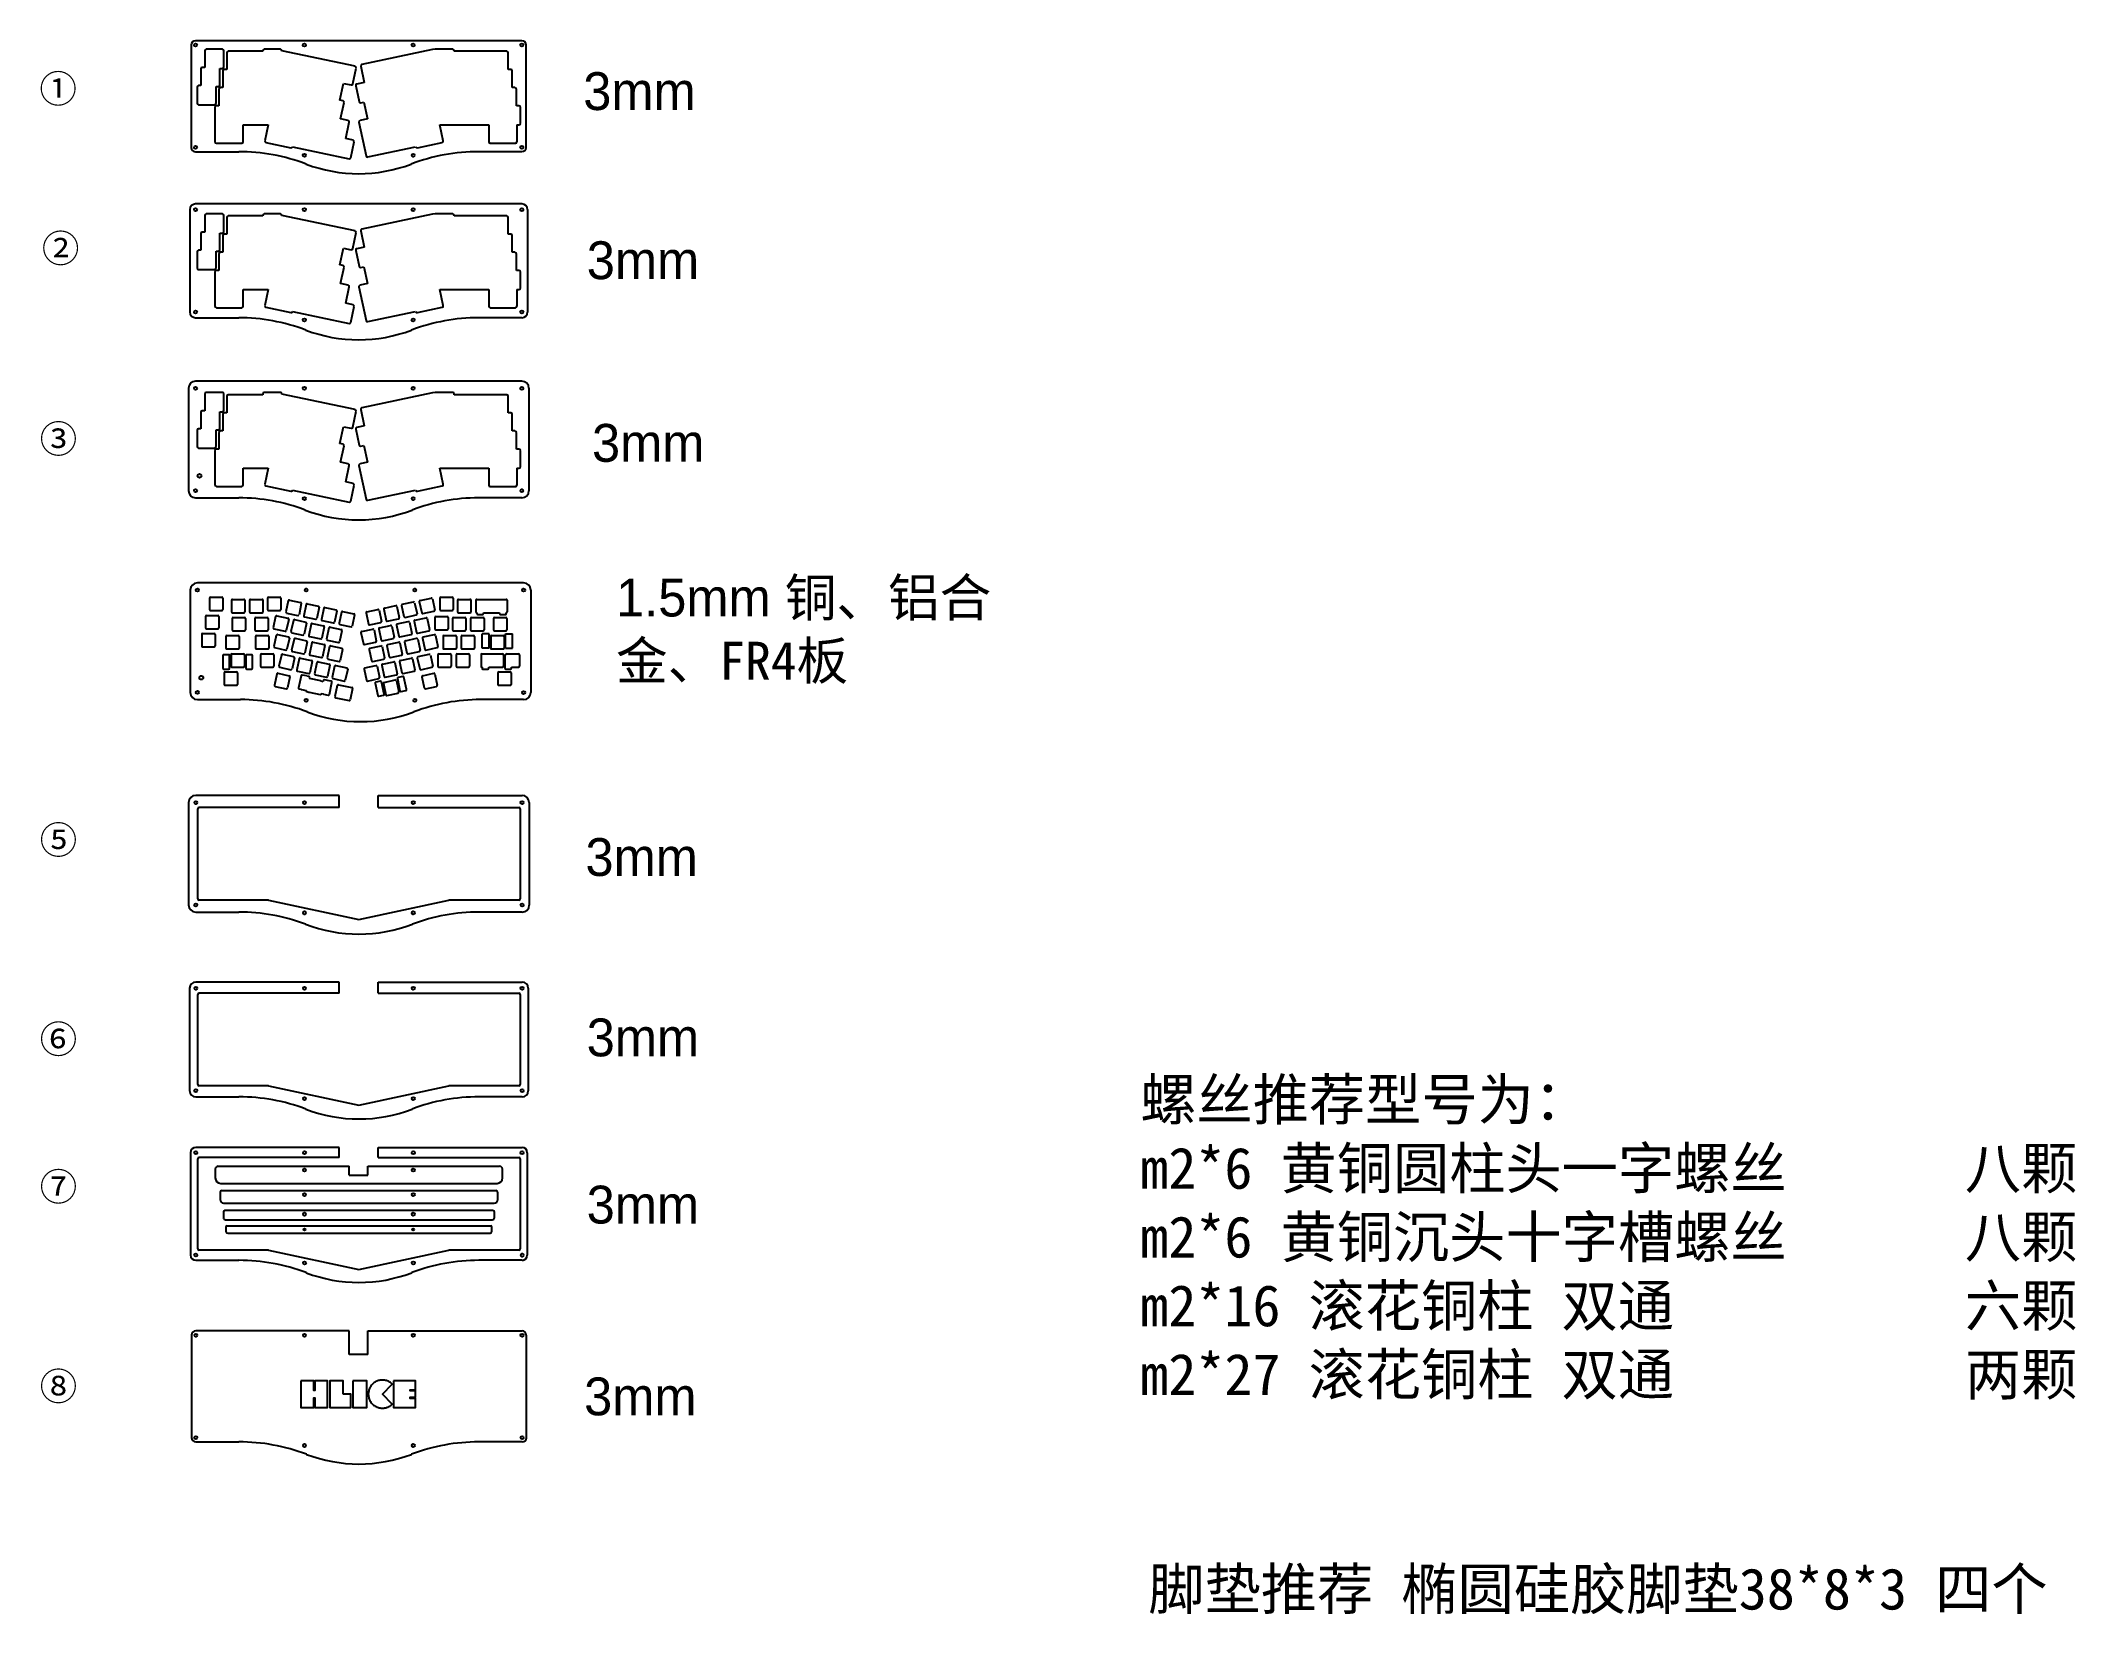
# Model space of a CAD drawing. Extents: x -99 to 2035, y -592 to 1059.
import ezdxf

# ---------------------------------------------------------------- set-up
doc = ezdxf.new("R2010")
doc.units = 0
doc.layers.get('0').update_dxf_attribs({"linetype": 'CONTINUOUS'})
doc.styles.get("Standard").update_dxf_attribs({"font": ''})
doc.styles.get('Standard').set_extended_font_data('Lot')

msp = doc.modelspace()

# ---------------------------------------------------------------- texts
at = {"attachment_point": 1}
for s, insert, char_height, width in [('{\\fSimSun|b0|i0|c134|p34;①}', (-100.8, 1022.9), 28.9, 116.823), ('3mm', (469.8, 1025.9), 39.71, 335.611), ('{\\fSimSun|b0|i0|c134|p34;②}', (-98.2, 855.5), 28.9, 116.823), ('3mm', (473.5, 848.5), 39.71, 335.611), ('{\\fSimSun|b0|i0|c134|p34;③}', (-100.5, 655.6), 28.9, 116.823), ('3mm', (479, 656.9), 39.71, 335.611), ('{\\fSimSun|b0|i0|c134|p34;⑤}', (-100.5, 234.9), 28.9, 116.823), ('3mm', (472.1, 222.4), 39.71, 335.611), ('{\\fSimSun|b0|i0|c134|p34;⑥}', (-100.5, 25.9), 28.9, 116.823), ('3mm', (473.4, 33.2), 39.71, 335.611), ('{\\fSimSun|b0|i0|c134|p34;⑦}', (-100.5, -128.9), 28.9, 116.823), ('3mm', (473.4, -142.2), 39.71, 335.611), ('{\\fSimSun|b0|i0|c134|p34;⑧}', (-100.5, -338.3), 28.9, 116.823), ('3mm', (470.7, -343.4), 39.71, 335.611)]:
    msp.add_mtext(s, dxfattribs=dict(at, insert=insert, char_height=char_height, width=width))
at = {"linetype": 'Continuous', "attachment_point": 1}
for s, width, insert, char_height in [('1.5mm {\\fSimSun|b0|i0|c134|p34;铜、铝合金、FR4板}', 478.162, (504.2, 494.6), 39.706), ('{\\fSimSun|b0|i0|c134|p34;螺丝推荐型号为：}\\P{\\fSimSun|b0|i0|c134|p34;m2*6 黄铜圆柱头一字螺丝 ^I八颗\\Pm2*6 黄铜沉头十字槽螺丝 ^I八颗\\Pm2*16 滚花铜柱 双通^I^I六颗\\Pm2*27 滚花铜柱 双通 ^I^I两颗}', 1278.544, (1054.2, -30.1), 43.256), ('{\\fSimSun|b0|i0|c134|p34;脚垫推荐 椭圆硅胶脚垫38*8*3 四个}', 1278.544, (1062.7, -543.6), 43.256)]:
    msp.add_mtext_dynamic_manual_height_columns(s, width=width, gutter_width=12.5, heights=[0], dxfattribs=dict(at, insert=insert, char_height=char_height))

# ---------------------------------------------------------------- linework, layer by layer
at = {"color": 7, "linetype": 'Continuous', "lineweight": 25}
for p, q in [((58.6, 1054.4), (58.6, 947)), ((58.6, 1054.4), (58.6, 947)), ((405.4, 1058.9), (63.1, 1058.9)), ((405.4, 1058.9), (63.1, 1058.9)), ((72.8, 1048.4), (72.8, 1030.9)), ((91.3, 1049.9), (74.3, 1049.9)), ((92.8, 1031.4), (92.8, 1048.4)), ((95.8, 1046.3), (95.8, 1028.8)), ((133.5, 1047.8), (97.3, 1047.8)), ((133.5, 1048.4), (133.5, 1047.8)), ((152.1, 1049.9), (135, 1049.9)), ((153.6, 1048.4), (153.6, 1048.4)), ((230.4, 1032.1), (153.6, 1048.4)), ((311.6, 1049.8), (237.6, 1034.1)), ((314.4, 1049.9), (311.8, 1049.8)), ((333, 1049.9), (314.5, 1049.9)), ((334.5, 1047.8), (334.5, 1048.4)), ((389.7, 1047.8), (334.5, 1047.8)), ((391.2, 1028.8), (391.2, 1046.3)), ((409.9, 947), (409.9, 1054.4)), ((409.9, 947), (409.9, 1054.4)), ((68.6, 1029.4), (68.6, 1011.8)), ((72.8, 1030.9), (70.1, 1030.9)), ((88.7, 1029.9), (91.3, 1029.9)), ((88.7, 1012.3), (88.7, 1029.9)), ((91.6, 1027.3), (91.6, 1009.7)), ((95.8, 1028.8), (93.1, 1028.8)), ((228, 1013.6), (231.5, 1030.3)), ((236.5, 1032.3), (240.1, 1015.1)), ((393.9, 1028.8), (391.2, 1028.8)), ((395.4, 1009.7), (395.4, 1027.3)), ((64.6, 1010.3), (64.6, 993.3)), ((68.6, 1011.8), (66.1, 1011.8)), ((84.6, 1010.8), (87.2, 1010.8)), ((84.6, 993.3), (84.6, 1010.8)), ((87.6, 1008.2), (87.6, 990.7)), ((91.6, 1009.7), (89.1, 1009.7)), ((214.6, 996.5), (218.3, 1014.2)), ((218.3, 1014.2), (226.2, 1012.5)), ((231.1, 1011.7), (234.7, 995)), ((240.1, 1015.1), (232.3, 1013.5)), ((398.2, 1009.7), (395.4, 1009.7)), ((399.7, 990.7), (399.7, 1008.2)), ((66.1, 991.8), (83.1, 991.8)), ((83.4, 989.2), (83.4, 953)), ((87.6, 990.7), (84.9, 990.7)), ((217.8, 995.8), (214.6, 996.5)), ((215.3, 976.9), (218.9, 994.1)), ((236.5, 993.8), (239.7, 994.5)), ((239.7, 994.5), (243.4, 976.9)), ((402.4, 990.7), (399.7, 990.7)), ((403.9, 972.1), (403.9, 989.2)), ((113, 970.6), (139.3, 970.6)), ((113, 953), (113, 970.6)), ((139.3, 970.6), (135.7, 953.8)), ((223.1, 975.2), (215.3, 976.9)), ((220.6, 956.3), (224.3, 973.4)), ((234.4, 973.4), (241.9, 938.1)), ((243.4, 976.9), (235.6, 975.2)), ((319.4, 970.6), (370.6, 970.6)), ((322.9, 953.8), (319.4, 970.6)), ((370.6, 970.6), (370.6, 953)), ((400.2, 970.6), (400.2, 953)), ((400.2, 970.6), (402.4, 970.6)), ((63.1, 942.5), (108.3, 942.5)), ((63.1, 942.5), (108.3, 942.5)), ((84.9, 951.5), (111.5, 951.5)), ((136.9, 952), (162.9, 946.5)), ((164.7, 947.7), (224.1, 935)), ((164.7, 947.7), (164.7, 947.7)), ((228.3, 954.7), (220.6, 956.3)), ((225.9, 936.2), (229.4, 952.9)), ((243.7, 937), (294, 947.7)), ((295.8, 946.5), (321.8, 952)), ((405.4, 942.5), (360.1, 942.5)), ((405.4, 942.5), (360.1, 942.5)), ((372.1, 951.5), (398.7, 951.5)), ((405.4, 887.7), (63.1, 887.7)), ((72.8, 875.7), (72.8, 858.1)), ((91.3, 877.2), (74.3, 877.2)), ((92.8, 858.6), (92.8, 875.7)), ((133.5, 875.7), (133.5, 875.1)), ((152.1, 877.2), (135, 877.2)), ((153.6, 875.7), (153.6, 875.7)), ((230.4, 859.4), (153.6, 875.7)), ((311.6, 877.1), (237.6, 861.3)), ((314.4, 877.2), (311.8, 877.1)), ((333, 877.2), (314.5, 877.2)), ((334.5, 875.1), (334.5, 875.7)), ((68.6, 856.6), (68.6, 839.1)), ((72.8, 858.1), (70.1, 858.1)), ((88.7, 857.1), (91.3, 857.1)), ((88.7, 839.6), (88.7, 857.1)), ((91.6, 854.5), (91.6, 837)), ((95.8, 856), (93.1, 856)), ((95.8, 873.6), (95.8, 856)), ((133.5, 875.1), (97.3, 875.1)), ((228, 840.9), (231.5, 857.6)), ((236.5, 859.6), (240.1, 842.4)), ((389.7, 875.1), (334.5, 875.1)), ((391.2, 856), (391.2, 873.6)), ((393.9, 856), (391.2, 856)), ((395.4, 837), (395.4, 854.5)), ((64.6, 837.6), (64.6, 820.5)), ((68.6, 839.1), (66.1, 839.1)), ((84.6, 838.1), (87.2, 838.1)), ((84.6, 820.5), (84.6, 838.1)), ((87.6, 835.5), (87.6, 817.9)), ((91.6, 837), (89.1, 837)), ((214.6, 823.8), (218.3, 841.4)), ((218.3, 841.4), (226.2, 839.7)), ((231.1, 838.9), (234.7, 822.3)), ((240.1, 842.4), (232.3, 840.7)), ((398.2, 837), (395.4, 837)), ((399.7, 817.9), (399.7, 835.5)), ((66.1, 819), (83.1, 819)), ((83.4, 816.4), (83.4, 780.3)), ((87.6, 817.9), (84.9, 817.9)), ((217.8, 823.1), (214.6, 823.8)), ((215.3, 804.1), (218.9, 821.3)), ((236.5, 821.1), (239.7, 821.8)), ((239.7, 821.8), (243.4, 804.1)), ((402.4, 817.9), (399.7, 817.9)), ((403.9, 799.3), (403.9, 816.4)), ((113, 797.8), (139.3, 797.8)), ((113, 780.3), (113, 797.8)), ((139.3, 797.8), (135.7, 781.1)), ((223.1, 802.5), (215.3, 804.1)), ((220.6, 783.5), (224.3, 800.7)), ((234.4, 800.7), (241.9, 765.4)), ((243.4, 804.1), (235.6, 802.5)), ((319.4, 797.8), (370.6, 797.8)), ((322.9, 781.1), (319.4, 797.8)), ((370.6, 797.8), (370.6, 780.3)), ((400.2, 797.8), (400.2, 780.3)), ((400.2, 797.8), (402.4, 797.8)), ((84.9, 778.8), (111.5, 778.8)), ((136.9, 779.3), (162.9, 773.8)), ((164.7, 774.9), (224.1, 762.3)), ((164.7, 774.9), (164.7, 774.9)), ((228.3, 781.9), (220.6, 783.5)), ((225.9, 763.4), (229.4, 780.1)), ((243.7, 764.2), (294, 774.9)), ((295.8, 773.8), (321.8, 779.3)), ((372.1, 778.8), (398.7, 778.8)), ((63.1, 768.3), (108.3, 768.3)), ((405.4, 768.3), (360.1, 768.3)), ((405.4, 701.8), (63.1, 701.8)), ((72.8, 688.3), (72.8, 670.7)), ((91.3, 689.8), (74.3, 689.8)), ((92.8, 671.2), (92.8, 688.3)), ((95.8, 686.1), (95.8, 668.6)), ((133.5, 687.6), (97.3, 687.6)), ((133.5, 688.3), (133.5, 687.6)), ((152.1, 689.8), (135, 689.8)), ((153.6, 688.3), (153.6, 688.3)), ((230.4, 671.9), (153.6, 688.3)), ((311.6, 689.6), (237.6, 673.9)), ((314.4, 689.8), (311.8, 689.7)), ((333, 689.8), (314.5, 689.8)), ((334.5, 687.6), (334.5, 688.3)), ((389.7, 687.6), (334.5, 687.6)), ((391.2, 668.6), (391.2, 686.1)), ((68.6, 669.2), (68.6, 651.7)), ((72.8, 670.7), (70.1, 670.7)), ((88.7, 669.7), (91.3, 669.7)), ((88.7, 652.2), (88.7, 669.7)), ((91.6, 667.1), (91.6, 649.5)), ((95.8, 668.6), (93.1, 668.6)), ((228, 653.5), (231.5, 670.2)), ((236.5, 672.1), (240.1, 655)), ((393.9, 668.6), (391.2, 668.6)), ((395.4, 649.5), (395.4, 667.1)), ((64.6, 650.2), (64.6, 633.1)), ((68.6, 651.7), (66.1, 651.7)), ((84.6, 650.7), (87.2, 650.7)), ((84.6, 633.1), (84.6, 650.7)), ((87.6, 648), (87.6, 630.5)), ((91.6, 649.5), (89.1, 649.5)), ((214.6, 636.3), (218.3, 654)), ((218.3, 654), (226.2, 652.3)), ((231.1, 651.5), (234.7, 634.8)), ((240.1, 655), (232.3, 653.3)), ((398.2, 649.5), (395.4, 649.5)), ((399.7, 630.5), (399.7, 648)), ((66.1, 631.6), (83.1, 631.6)), ((83.4, 629), (83.4, 592.9)), ((87.6, 630.5), (84.9, 630.5)), ((217.8, 635.7), (214.6, 636.3)), ((215.3, 616.7), (218.9, 633.9)), ((236.5, 633.7), (239.7, 634.4)), ((239.7, 634.4), (243.4, 616.7)), ((402.4, 630.5), (399.7, 630.5)), ((403.9, 611.9), (403.9, 629)), ((113, 610.4), (139.3, 610.4)), ((113, 592.9), (113, 610.4)), ((139.3, 610.4), (135.7, 593.6)), ((223.1, 615.1), (215.3, 616.7)), ((220.6, 596.1), (224.3, 613.3)), ((234.4, 613.3), (241.9, 577.9)), ((243.4, 616.7), (235.6, 615.1)), ((319.4, 610.4), (370.6, 610.4)), ((322.9, 593.6), (319.4, 610.4)), ((370.6, 610.4), (370.6, 592.8)), ((400.2, 610.4), (400.2, 592.8)), ((400.2, 610.4), (402.4, 610.4)), ((63.1, 579.4), (108.3, 579.4)), ((84.9, 591.4), (111.5, 591.4)), ((136.9, 591.9), (162.9, 586.3)), ((164.7, 587.5), (224.1, 574.9)), ((164.7, 587.5), (164.7, 587.5)), ((228.3, 594.5), (220.6, 596.1)), ((225.9, 576), (229.4, 592.7)), ((243.7, 576.8), (294, 587.5)), ((295.8, 586.3), (321.8, 591.9)), ((405.4, 579.4), (360.1, 579.4)), ((372.1, 591.3), (398.7, 591.3)), ((407.3, 490.1), (65, 490.1)), ((77.7, 474.1), (77.7, 462.1)), ((78.7, 475.1), (90.7, 475.1)), ((91.7, 474.1), (91.7, 462.1)), ((100.8, 471.9), (100.8, 459.9)), ((101.8, 472.9), (113.8, 472.9)), ((114.8, 471.9), (114.8, 459.9)), ((119.8, 471.9), (119.8, 459.9)), ((120.8, 472.9), (132.8, 472.9)), ((133.8, 471.9), (133.8, 459.9)), ((138.5, 474.1), (138.5, 462.1)), ((139.5, 475.1), (151.5, 475.1)), ((152.5, 474.1), (152.5, 462.1)), ((160.4, 471.4), (157.9, 459.7)), ((161.5, 472.2), (173.3, 469.7)), ((280, 467.7), (291.7, 470.2)), ((297.8, 470.5), (300.3, 458.8)), ((298.6, 471.7), (310.3, 474.2)), ((311.5, 473.4), (314, 461.7)), ((319.4, 474.1), (319.4, 462.1)), ((320.4, 475.1), (332.4, 475.1)), ((333.4, 474.1), (333.4, 462.1)), ((338, 471.9), (338, 459.9)), ((339, 472.9), (351, 472.9)), ((352, 471.9), (352, 459.9)), ((357.1, 471.9), (357.1, 459.9)), ((358.1, 472.9), (389.1, 472.9)), ((390.1, 471.9), (390.1, 459.9)), ((73.6, 455), (73.6, 443)), ((74.6, 456), (86.6, 456)), ((78.7, 461.1), (90.7, 461.1)), ((87.6, 455), (87.6, 443)), ((101.4, 452.9), (101.4, 440.9)), ((101.8, 458.9), (113.8, 458.9)), ((102.4, 453.9), (114.4, 453.9)), ((115.4, 452.9), (115.4, 440.9)), ((120.8, 458.9), (132.8, 458.9)), ((125.2, 452.9), (125.2, 440.9)), ((126.2, 453.9), (138.2, 453.9)), ((139.2, 452.9), (139.2, 440.9)), ((139.5, 461.1), (151.5, 461.1)), ((147.1, 454.8), (144.6, 443)), ((148.3, 455.5), (160, 453)), ((160.8, 451.9), (158.3, 440.1)), ((158.6, 458.5), (170.4, 456)), ((165.7, 450.8), (163.2, 439.1)), ((166.9, 451.6), (178.6, 449.1)), ((174, 468.5), (171.6, 456.8)), ((179, 467.5), (176.5, 455.7)), ((177.3, 454.5), (189, 452)), ((180.2, 468.2), (191.9, 465.7)), ((192.7, 464.6), (190.2, 452.8)), ((197.6, 463.5), (195.1, 451.8)), ((195.9, 450.6), (207.6, 448.1)), ((198.8, 464.3), (210.5, 461.8)), ((211.3, 460.6), (208.8, 448.9)), ((216.3, 459.5), (213.8, 447.8)), ((217.4, 460.3), (229.2, 457.8)), ((229.9, 456.6), (227.5, 444.9)), ((241.9, 458.6), (244.4, 446.9)), ((242.7, 459.8), (254.4, 462.3)), ((245.6, 446.1), (257.3, 448.6)), ((255.6, 461.5), (258.1, 449.8)), ((260.6, 462.6), (263, 450.8)), ((261.3, 463.8), (273.1, 466.3)), ((264.2, 450.1), (276, 452.6)), ((274.2, 465.5), (276.7, 453.7)), ((274.6, 447.1), (286.3, 449.6)), ((279.2, 466.5), (281.7, 454.8)), ((282.9, 454), (294.6, 456.5)), ((287.5, 448.8), (290, 437.1)), ((292.5, 449.9), (295, 438.1)), ((292.9, 469.4), (295.4, 457.7)), ((293.2, 451.1), (305, 453.6)), ((301.5, 458), (313.2, 460.5)), ((306.2, 452.8), (308.6, 441.1)), ((314.1, 453.9), (314.1, 441.9)), ((315.1, 454.9), (327.1, 454.9)), ((320.4, 461.1), (332.4, 461.1)), ((328.1, 453.9), (328.1, 441.9)), ((332.7, 452.9), (332.7, 440.9)), ((333.7, 453.9), (345.7, 453.9)), ((339, 458.9), (351, 458.9)), ((346.7, 452.9), (346.7, 440.9)), ((351.7, 452.9), (351.7, 440.9)), ((352.7, 453.9), (364.7, 453.9)), ((358.1, 458.9), (358.2, 458.9)), ((358.2, 458.9), (358.2, 457.9)), ((359.2, 456.9), (364.2, 456.9)), ((365.2, 457.9), (365.2, 458.9)), ((365.2, 458.9), (382.1, 458.9)), ((365.7, 452.9), (365.7, 440.9)), ((375.6, 452.9), (375.6, 440.9)), ((376.6, 453.9), (388.6, 453.9)), ((382.1, 458.9), (382.1, 457.9)), ((383.1, 456.9), (388.1, 456.9)), ((389.1, 457.9), (389.1, 458.9)), ((389.1, 458.9), (389.1, 458.9)), ((389.6, 452.9), (389.6, 440.9)), ((69.5, 436), (69.5, 424)), ((70.5, 437), (82.5, 437)), ((74.6, 442), (86.6, 442)), ((83.5, 436), (83.5, 424)), ((94.9, 433.8), (94.9, 421.8)), ((95.9, 434.8), (107.9, 434.8)), ((102.4, 439.9), (114.4, 439.9)), ((108.9, 433.8), (108.9, 421.8)), ((125.9, 433.8), (125.9, 421.8)), ((126.2, 439.9), (138.2, 439.9)), ((126.9, 434.8), (138.9, 434.8)), ((139.9, 433.8), (139.9, 421.8)), ((145.3, 441.8), (157.1, 439.4)), ((147.8, 435.1), (145.3, 423.4)), ((149, 435.9), (160.7, 433.4)), ((161.5, 432.2), (159, 420.5)), ((166.4, 431.2), (163.9, 419.4)), ((164, 437.9), (175.7, 435.4)), ((167.6, 432), (179.3, 429.5)), ((179.4, 447.9), (176.9, 436.2)), ((180.1, 428.3), (177.6, 416.5)), ((184.3, 446.9), (181.8, 435.1)), ((185, 427.2), (182.5, 415.5)), ((182.6, 433.9), (194.4, 431.4)), ((185.5, 447.6), (197.3, 445.1)), ((186.2, 428), (198, 425.5)), ((198, 443.9), (195.5, 432.2)), ((203, 442.9), (200.5, 431.2)), ((201.2, 430), (213, 427.5)), ((204.2, 443.7), (215.9, 441.2)), ((216.7, 440), (214.2, 428.2)), ((214.5, 446.6), (226.3, 444.1)), ((236.6, 438), (239.1, 426.3)), ((237.3, 439.2), (249.1, 441.7)), ((240.2, 425.5), (252, 428)), ((250.3, 440.9), (252.7, 429.2)), ((255.2, 442), (257.7, 430.2)), ((256, 443.1), (267.7, 445.6)), ((258.9, 429.5), (270.6, 431.9)), ((264.6, 425.5), (276.3, 428)), ((268.9, 444.9), (271.4, 433.1)), ((273.8, 445.9), (276.3, 434.2)), ((277.5, 433.4), (289.2, 435.9)), ((277.5, 427.2), (280, 415.5)), ((282.4, 428.3), (284.9, 416.5)), ((283.2, 429.5), (295, 432)), ((296.1, 437.4), (307.9, 439.9)), ((296.1, 431.2), (298.6, 419.4)), ((301.1, 432.2), (303.6, 420.5)), ((301.8, 433.4), (313.6, 435.9)), ((314.8, 435.1), (317.3, 423.4)), ((315.1, 440.9), (327.1, 440.9)), ((322.7, 433.8), (322.7, 421.8)), ((323.7, 434.8), (335.7, 434.8)), ((333.7, 439.9), (345.7, 439.9)), ((336.7, 433.8), (336.7, 421.8)), ((341.7, 433.8), (341.7, 421.8)), ((342.7, 434.8), (354.7, 434.8)), ((352.7, 439.9), (364.7, 439.9)), ((355.7, 433.8), (355.7, 421.8)), ((363.8, 421.8), (363.8, 436.8)), ((371.2, 436.8), (363.8, 436.8)), ((371.2, 421.8), (371.2, 436.8)), ((372.7, 433.8), (372.7, 421.8)), ((373.7, 434.8), (385.7, 434.8)), ((376.6, 439.9), (388.6, 439.9)), ((386.7, 433.8), (386.7, 421.8)), ((388.1, 421.8), (388.1, 436.8)), ((388.1, 436.8), (395.5, 436.8)), ((395.5, 421.8), (395.5, 436.8)), ((70.5, 423), (82.5, 423)), ((91.8, 413.8), (91.8, 400.8)), ((97.8, 414.8), (92.8, 414.8)), ((95.9, 420.8), (107.9, 420.8)), ((98.8, 400.8), (98.8, 413.8)), ((100.3, 414.8), (100.3, 402.8)), ((101.3, 415.8), (113.3, 415.8)), ((114.3, 414.8), (114.3, 402.8)), ((115.7, 413.8), (115.7, 400.8)), ((121.7, 414.8), (116.7, 414.8)), ((122.7, 400.8), (122.7, 413.8)), ((126.9, 420.8), (138.9, 420.8)), ((131.2, 414.8), (131.2, 402.8)), ((132.2, 415.8), (144.2, 415.8)), ((145.2, 414.8), (145.2, 402.8)), ((146, 422.2), (157.8, 419.7)), ((153.1, 414.5), (150.6, 402.8)), ((154.3, 415.3), (166, 412.8)), ((166.8, 411.6), (164.3, 399.9)), ((164.7, 418.3), (176.4, 415.8)), ((171.8, 410.6), (169.3, 398.8)), ((172.9, 411.3), (184.7, 408.8)), ((185.5, 407.7), (183, 395.9)), ((183.3, 414.3), (195.1, 411.8)), ((190.4, 406.6), (187.9, 394.9)), ((191.6, 407.4), (203.3, 404.9)), ((198.7, 424.3), (196.2, 412.6)), ((203.7, 423.3), (201.2, 411.5)), ((201.9, 410.3), (213.7, 407.8)), ((204.9, 424), (216.6, 421.5)), ((217.4, 420.4), (214.9, 408.6)), ((245.2, 420.4), (247.7, 408.6)), ((245.9, 421.5), (257.7, 424)), ((248.9, 407.8), (260.6, 410.3)), ((258.9, 423.3), (261.4, 411.5)), ((259.2, 404.9), (271, 407.4)), ((263.8, 424.3), (266.3, 412.6)), ((267.5, 411.8), (279.2, 414.3)), ((272.1, 406.6), (274.6, 394.9)), ((277.1, 407.7), (279.6, 395.9)), ((277.9, 408.8), (289.6, 411.3)), ((286.1, 415.8), (297.9, 418.3)), ((290.8, 410.6), (293.3, 398.8)), ((295.7, 411.6), (298.2, 399.9)), ((296.5, 412.8), (308.2, 415.3)), ((304.8, 419.7), (316.5, 422.2)), ((309.4, 414.5), (311.9, 402.8)), ((317.3, 414.8), (317.3, 402.8)), ((318.3, 415.8), (330.3, 415.8)), ((323.7, 420.8), (335.7, 420.8)), ((331.3, 414.8), (331.3, 402.8)), ((336.4, 414.8), (336.4, 402.8)), ((337.4, 415.8), (349.4, 415.8)), ((342.7, 420.8), (354.7, 420.8)), ((350.4, 414.8), (350.4, 402.8)), ((362.6, 414.8), (362.6, 402.8)), ((363.6, 415.8), (385.1, 415.8)), ((371.2, 421.8), (363.8, 421.8)), ((373.7, 420.8), (385.7, 420.8)), ((386.1, 414.8), (386.1, 402.8)), ((387.5, 413.8), (387.5, 400.8)), ((388.1, 421.8), (395.5, 421.8)), ((388.8, 414.8), (388.5, 414.8)), ((389.8, 415.8), (401.8, 415.8)), ((402.8, 414.8), (402.8, 402.8)), ((92.8, 399.8), (97.8, 399.8)), ((93.1, 395.7), (93.1, 383.7)), ((94.1, 396.7), (106.1, 396.7)), ((101.3, 401.8), (113.3, 401.8)), ((107.1, 395.7), (107.1, 383.7)), ((116.7, 399.8), (121.7, 399.8)), ((132.2, 401.8), (144.2, 401.8)), ((148.3, 394.5), (145.8, 382.8)), ((149.5, 395.3), (161.2, 392.8)), ((151.4, 401.6), (163.1, 399.1)), ((162, 391.6), (159.5, 379.9)), ((170, 397.6), (181.8, 395.2)), ((173.7, 392.7), (171, 380)), ((179.8, 392.5), (174.9, 393.5)), ((182.1, 392), (179.9, 392.4)), ((182.6, 389.8), (182.9, 390.8)), ((194.5, 387.3), (182.7, 389.8)), ((188.7, 393.7), (200.4, 391.2)), ((194.6, 387.3), (196.8, 386.8)), ((197.1, 387.8), (196.9, 386.8)), ((203.2, 387.5), (198.3, 388.5)), ((204.1, 403.7), (201.6, 392)), ((205.4, 387), (203.3, 387.5)), ((203.5, 373.1), (206.2, 385.8)), ((209, 402.7), (206.5, 390.9)), ((207.3, 389.7), (219, 387.2)), ((210.2, 403.4), (221.9, 400.9)), ((222.7, 399.7), (220.2, 388)), ((239.8, 399.7), (242.3, 388)), ((240.6, 400.9), (252.3, 403.4)), ((243.5, 387.2), (255.2, 389.7)), ((251.4, 384.8), (254.2, 372.1)), ((257.1, 387), (252.2, 386)), ((253.5, 402.7), (256, 390.9)), ((261, 373.5), (258.3, 386.2)), ((258.5, 403.7), (260.9, 392)), ((260.1, 384.6), (262.6, 372.8)), ((260.9, 385.8), (272.6, 388.3)), ((262.1, 391.2), (273.9, 393.7)), ((273.8, 387.5), (276.3, 375.7)), ((274.8, 389.7), (277.5, 377)), ((280.5, 392), (275.6, 390.9)), ((280.8, 395.2), (292.5, 397.6)), ((284.4, 378.5), (281.7, 391.2)), ((299.4, 399.1), (311.1, 401.6)), ((300.5, 391.6), (303, 379.9)), ((301.3, 392.8), (313, 395.3)), ((314.2, 394.5), (316.7, 382.8)), ((318.3, 401.8), (330.3, 401.8)), ((337.4, 401.8), (349.4, 401.8)), ((363.6, 401.8), (363.6, 401.8)), ((363.6, 401.8), (363.6, 400.8)), ((364.6, 399.8), (369.6, 399.8)), ((370.6, 400.8), (370.6, 401.8)), ((370.6, 401.8), (385.1, 401.8)), ((380.3, 395.7), (380.3, 383.7)), ((381.3, 396.7), (393.3, 396.7)), ((388.5, 399.8), (393.5, 399.8)), ((394.3, 395.7), (394.3, 383.7)), ((394.5, 400.8), (394.5, 401.8)), ((394.5, 401.8), (401.8, 401.8)), ((65, 367.7), (110.2, 367.7)), ((94.1, 382.7), (106.1, 382.7)), ((146.6, 381.6), (158.3, 379.1)), ((174, 378.4), (171.8, 378.8)), ((174.1, 378.3), (179, 377.3)), ((179.8, 376.1), (182, 375.6)), ((182.1, 375.6), (193.9, 373.1)), ((195, 373.9), (195, 373.9)), ((197.3, 373.4), (195.1, 373.9)), ((197.4, 373.4), (202.3, 372.3)), ((211.8, 382.6), (209.3, 370.8)), ((210.1, 369.7), (224.2, 366.7)), ((213, 383.3), (227.1, 380.4)), ((227.9, 379.2), (225.4, 367.4)), ((255.3, 371.3), (260.2, 372.3)), ((263.8, 372.1), (275.5, 374.6)), ((278.7, 376.3), (283.6, 377.3)), ((304.2, 379.1), (315.9, 381.6)), ((407.3, 367.7), (362.1, 367.7)), ((381.3, 382.7), (393.3, 382.7)), ((213.9, 267.2), (63.3, 267.2)), ((254.6, 267.2), (405.6, 267.2)), ((65.3, 158.8), (65.3, 253.1)), ((213.9, 254.6), (66.8, 254.6)), ((254.6, 254.6), (402.1, 254.6)), ((403.6, 253.1), (403.6, 158.8)), ((139.5, 157.3), (66.8, 157.3)), ((139.5, 157.3), (234.2, 137.2)), ((234.2, 137.2), (328.9, 157.3)), ((402.1, 157.3), (328.9, 157.3)), ((63.3, 144.8), (108.5, 144.8)), ((405.7, 144.8), (360.4, 144.8)), ((213.9, 71.4), (63.3, 71.4)), ((254.6, 71.4), (405.6, 71.4)), ((65.3, -36), (65.3, 58.3)), ((213.9, 59.8), (66.8, 59.8)), ((254.6, 59.8), (402.1, 59.8)), ((403.6, 58.3), (403.6, -36)), ((139.5, -37.5), (66.8, -37.5)), ((139.5, -37.5), (234.2, -57.7)), ((234.2, -57.7), (328.9, -37.5)), ((402.1, -37.5), (328.9, -37.5)), ((63.3, -49), (108.5, -49)), ((405.7, -49), (360.4, -49)), ((213.9, -102.1), (63.3, -102.1)), ((254.6, -102.1), (405.6, -102.1)), ((65.3, -208.5), (65.3, -114.2)), ((213.9, -112.7), (66.8, -112.7)), ((254.6, -112.7), (402.1, -112.7)), ((403.6, -114.2), (403.6, -208.5)), ((139.5, -210), (66.8, -210)), ((139.5, -210), (234.2, -230.1)), ((234.2, -230.1), (328.9, -210)), ((402.1, -210), (328.9, -210)), ((63.3, -220.5), (108.5, -220.5)), ((405.7, -220.5), (360.4, -220.5)), ((224.3, -294.6), (63.3, -294.6)), ((243.7, -294.6), (405.6, -294.6)), ((63.3, -411), (108.5, -411)), ((405.7, -411), (360.4, -411))]:
    msp.add_line(p, q, dxfattribs=at)
at = {"linetype": 'Continuous'}
for p, q in [((57.1, 881.7), (57.1, 774.3)), ((411.4, 881.7), (411.4, 774.3)), ((55.6, 694.3), (55.6, 586.9)), ((412.9, 694.3), (412.9, 586.8)), ((57.5, 482.6), (57.5, 375.2)), ((414.8, 482.6), (414.8, 375.1)), ((55.8, 259.7), (55.8, 152.3)), ((413.1, 259.7), (413.1, 152.2)), ((56.8, 64.9), (56.8, -42.5)), ((412.1, 64.9), (412.1, -42.6)), ((57.8, -107.6), (57.8, -215)), ((83.8, -124.8), (83.8, -134.1)), ((86.8, -121.8), (224.3, -121.8)), ((224.3, -131.3), (224.3, -121.8)), ((243.7, -121.8), (382.1, -121.8)), ((243.7, -131.3), (243.7, -121.8)), ((385.1, -134.1), (385.1, -124.8)), ((411.1, -107.6), (411.1, -215.1)), ((89.5, -139.8), (379.4, -139.8)), ((90.8, -147.4), (378.1, -147.4)), ((224.3, -131.3), (243.7, -131.3)), ((88.8, -149.4), (88.8, -156.8)), ((92.3, -169.5), (92.3, -175.8)), ((92.4, -160.4), (376.5, -160.4)), ((93.8, -168), (375.1, -168)), ((376.6, -175.8), (376.6, -169.5)), ((380.1, -156.8), (380.1, -149.4)), ((94.5, -178), (374.4, -178)), ((95, -185.4), (95, -190.4)), ((96.2, -184.2), (372.7, -184.2)), ((373.9, -190.4), (373.9, -185.4)), ((96.8, -192.2), (372.1, -192.2)), ((58.8, -299.1), (58.8, -406.5)), ((243.7, -319.2), (224.3, -319.2)), ((410.1, -299.1), (410.1, -406.6))]:
    msp.add_line(p, q, dxfattribs=at)
for p, q in [((213.9, 254.6), (213.9, 267.2)), ((254.6, 254.6), (254.6, 267.2)), ((213.9, 59.8), (213.9, 71.4)), ((254.6, 59.8), (254.6, 71.4)), ((213.9, -112.7), (213.9, -102.1)), ((254.6, -112.7), (254.6, -102.1)), ((224.3, -319.2), (224.3, -294.6)), ((243.7, -319.2), (243.7, -294.6))]:
    msp.add_line(p, q)
for points in [[(173.6, -346.8), (173.6, -374.9), (187, -374.9), (187, -364.6), (188.2, -364.6), (188.2, -374.9), (201.6, -374.9), (201.6, -346.8), (188.2, -346.8), (188.2, -357.2), (187, -357.2), (187, -346.8), (173.6, -346.8)], [(218.1, -360.9), (218.1, -346.8), (204.1, -346.8), (204.1, -353.9), (204.1, -360.9), (204.1, -367.9), (204.1, -374.9), (225.9, -374.9), (225.9, -360.9), (218.1, -360.9)], [(228.1, -346.8), (228.1, -374.9), (242.7, -374.9), (242.7, -346.8), (228.1, -346.8)], [(248.6, -350.4), (248.3, -350.8), (247.6, -351.6), (247, -352.4), (246.5, -353.2), (246, -354), (245.6, -354.9), (245.2, -355.8), (244.9, -356.7), (244.8, -357.1), (244.7, -357.6), (244.5, -358.5), (244.4, -359.5), (244.3, -360.4), (244.3, -361.3), (244.4, -362.3), (244.5, -363.2), (244.7, -364.1), (244.8, -364.6), (244.9, -365.1), (245.2, -366), (245.6, -366.9), (246, -367.7), (246.5, -368.6), (247, -369.4), (247.6, -370.2), (248.3, -370.9), (248.6, -371.3), (249, -371.7), (249.8, -372.3), (250.6, -372.9), (251.4, -373.5), (252.2, -373.9), (253.1, -374.4), (254, -374.7), (254.9, -375), (255.3, -375.2), (255.8, -375.3), (256.7, -375.4), (257.7, -375.6), (258.6, -375.6), (259.5, -375.6), (260.5, -375.6), (261.4, -375.4), (262.4, -375.3), (262.8, -375.2), (263.3, -375), (264.2, -374.7), (265.1, -374.4), (265.9, -373.9), (266.8, -373.5), (267.6, -372.9), (268.4, -372.3), (269.1, -371.7), (269.5, -371.3), (259.1, -360.9), (269.5, -350.4), (269.1, -350.1), (268.4, -349.4), (267.6, -348.8), (266.8, -348.3), (265.9, -347.8), (265.1, -347.4), (264.2, -347), (263.3, -346.7), (262.8, -346.6), (262.4, -346.5), (261.4, -346.3), (260.5, -346.2), (259.5, -346.1), (258.6, -346.1), (257.7, -346.2), (256.7, -346.3), (255.8, -346.5), (255.3, -346.6), (254.9, -346.7), (254, -347), (253.1, -347.4), (252.2, -347.8), (251.4, -348.3), (250.6, -348.8), (249.8, -349.4), (249, -350.1), (248.6, -350.4)], [(270.7, -346.8), (270.7, -374.9), (293.9, -374.9), (293.9, -365.4), (288.1, -365.4), (288.1, -364.2), (293.9, -364.2), (293.9, -357.5), (288.1, -357.5), (288.1, -356.3), (293.9, -356.3), (293.9, -346.8), (270.7, -346.8)]]:
    msp.add_lwpolyline(points)
at = {"color": 7, "linetype": 'Continuous', "lineweight": 25}
for centre, radius in [((63.1, 1054.4), 1.6), ((177.2, 1054.4), 1.6), ((291.3, 1054.4), 1.6), ((405.4, 1054.4), 1.6), ((63.1, 947), 1.6), ((177.2, 938.8), 1.6), ((291.3, 938.8), 1.6), ((405.4, 947), 1.6), ((63.1, 881.7), 1.6), ((177.2, 881.7), 1.6), ((291.3, 881.7), 1.6), ((405.4, 881.7), 1.6), ((63.1, 774.3), 1.6), ((405.4, 774.3), 1.6), ((177.2, 766), 1.6), ((291.3, 766), 1.6), ((63.1, 694.3), 1.6), ((177.2, 694.3), 1.6), ((291.3, 694.3), 1.6), ((405.4, 694.3), 1.6), ((67.2, 602.4), 2), ((63.1, 586.9), 1.6), ((177.2, 578.6), 1.6), ((291.3, 578.6), 1.6), ((405.4, 586.8), 1.6), ((65, 482.6), 1.6), ((179.1, 482.6), 1.6), ((293.2, 482.6), 1.6), ((407.3, 482.6), 1.6), ((69.1, 390.7), 2), ((65, 375.2), 1.6), ((179.1, 366.9), 1.6), ((293.2, 366.9), 1.6), ((407.3, 375.1), 1.6), ((63.3, 259.7), 1.6), ((177.4, 259.7), 1.6), ((291.5, 259.7), 1.6), ((405.6, 259.7), 1.6), ((63.3, 152.3), 1.6), ((405.7, 152.2), 1.6), ((177.4, 144), 1.6), ((291.5, 144), 1.6), ((63.3, 64.9), 1.6), ((177.4, 64.9), 1.6), ((291.5, 64.9), 1.6), ((405.6, 64.9), 1.6), ((63.3, -42.5), 1.6), ((405.7, -42.6), 1.6), ((177.4, -50.8), 1.6), ((291.5, -50.8), 1.6), ((63.3, -107.6), 1.6), ((177.4, -107.6), 1.6), ((291.5, -107.6), 1.6), ((405.6, -107.6), 1.6), ((177.4, -125.9), 1.6), ((291.5, -125.9), 1.6), ((63.3, -215), 1.6), ((177.4, -223.3), 1.6), ((291.5, -223.3), 1.6), ((405.7, -215.1), 1.6), ((63.3, -299.1), 1.6), ((177.4, -299.1), 1.6), ((291.5, -299.1), 1.6), ((405.6, -299.1), 1.6), ((63.3, -406.5), 1.6), ((405.7, -406.6), 1.6), ((177.4, -414.8), 1.6), ((291.5, -414.8), 1.6)]:
    msp.add_circle(centre, radius, dxfattribs=at)
at = {"linetype": 'Continuous'}
for centre, radius in [((177.4, -125.9), 1.6), ((291.5, -125.9), 1.6), ((177.4, -151.5), 1.6), ((177.4, -172.1), 1.6), ((291.5, -151.5), 1.6), ((291.5, -172.1), 1.6), ((177.4, -188.2), 1.05), ((291.5, -188.2), 1.05)]:
    msp.add_circle(centre, radius, dxfattribs=at)
for centre, radius, start, end in [((63.1, 1054.4), 4.5, 90, 180), ((63.1, 1054.4), 4.5, 90, 180), ((405.4, 1054.4), 4.5, 0, 90), ((405.4, 1054.4), 4.5, 0, 90), ((63.1, 947), 4.5, 180, 270), ((63.1, 947), 4.5, 180, 270), ((108.3, 742.5), 200, 69.2271, 90), ((108.3, 742.5), 200, 69.2271, 90), ((360.1, 742.5), 200, 90, 110.7729), ((360.1, 742.5), 200, 90, 110.7729), ((405.4, 947), 4.45, 270, 0), ((405.4, 947), 4.45, 270, 0), ((234.2, 1074.5), 155.1, 249.2271, 290.7729), ((234.2, 1074.5), 155.1, 249.2271, 290.7729), ((63.1, 881.7), 6, 90, 180), ((405.4, 881.7), 6, 0, 90), ((63.1, 774.3), 6, 180, 270), ((405.4, 774.3), 5.95, 270, 0), ((108.3, 569.8), 198.5, 69.2271, 90), ((234.2, 901.8), 156.6, 249.2271, 290.7729), ((360.1, 569.8), 198.5, 90, 110.7729), ((63.1, 694.3), 7.5, 90, 180), ((405.4, 694.3), 7.5, 0, 90), ((63.1, 586.9), 7.5, 180, 270), ((108.3, 382.4), 197, 69.2271, 90), ((360.1, 382.4), 197, 90, 110.7729), ((405.4, 586.8), 7.45, 270, 0), ((234.2, 714.4), 158.1, 249.2271, 290.7729), ((65, 482.6), 7.5, 90, 180), ((407.3, 482.6), 7.5, 0, 90), ((65, 375.2), 7.5, 180, 270), ((110.2, 170.7), 197, 69.2271, 90), ((362.1, 170.7), 197, 90, 110.7729), ((407.3, 375.1), 7.45, 270, 0), ((236.1, 502.7), 158.1, 249.2271, 290.7729), ((63.3, 259.7), 7.5, 90, 180), ((405.6, 259.7), 7.5, 0, 90), ((63.3, 152.3), 7.5, 180, 270), ((405.7, 152.2), 7.45, 270, 0), ((108.5, -52.2), 197, 69.2271, 90), ((234.5, 279.8), 158.1, 249.2271, 290.7729), ((360.4, -52.2), 197, 90, 110.7729), ((63.3, 64.9), 6.5, 90, 180), ((405.6, 64.9), 6.5, 0, 90), ((63.3, -42.5), 6.5, 180, 270), ((405.7, -42.6), 6.45, 270, 0), ((108.5, -247), 198, 69.2271, 90), ((234.5, 84.9), 157.1, 249.2271, 290.7729), ((360.4, -247), 198, 90, 110.7729), ((63.3, -107.6), 5.5, 90, 180), ((405.6, -107.6), 5.5, 0, 90), ((86.8, -124.8), 3, 90, 180), ((382.1, -124.8), 3, 0, 90), ((89.5, -134.1), 5.7, 180, 270), ((90.8, -149.4), 2, 90, 180), ((378.1, -149.4), 2, 0, 90), ((379.4, -134.1), 5.7, 270, 0), ((92.4, -156.8), 3.6, 180, 270), ((93.8, -169.5), 1.5, 90, 180), ((375.1, -169.5), 1.5, 0, 90), ((376.5, -156.8), 3.6, 270, 0), ((94.5, -175.8), 2.2, 180, 270), ((96.2, -185.4), 1.2, 90, 180), ((96.8, -190.4), 1.8, 180, 270), ((372.1, -190.4), 1.8, 270, 360), ((372.7, -185.4), 1.2, 360, 90), ((374.4, -175.8), 2.2, 270, 0), ((63.3, -215), 5.5, 180, 270), ((108.5, -419.5), 199, 69.2271, 90), ((234.5, -87.6), 156.1, 249.2271, 290.7729), ((360.4, -419.5), 199, 90, 110.7729), ((405.7, -215.1), 5.45, 270, 0), ((63.3, -299.1), 4.5, 90, 180), ((405.6, -299.1), 4.5, 0, 90), ((63.3, -406.5), 4.5, 180, 270), ((108.5, -611), 200, 69.2271, 90), ((234.5, -279.1), 155.1, 249.2271, 290.7729), ((360.4, -611), 200, 90, 110.7729), ((405.7, -406.6), 4.45, 270, 0)]:
    msp.add_arc(centre, radius, start, end, dxfattribs=at)
at = {"color": 7, "linetype": 'Continuous', "lineweight": 25}
for centre, radius, start, end in [((74.3, 1048.4), 1.5, 90, 180), ((91.3, 1048.4), 1.5, 0, 90), ((97.3, 1046.3), 1.5, 90, 180), ((135, 1048.4), 1.5, 90, 180), ((152.1, 1048.4), 1.5, 0, 90), ((311.9, 1048.3), 1.5, 92.2937, 102), ((314.5, 1048.4), 1.5, 90, 92.2937), ((333, 1048.4), 1.5, 0, 90), ((389.7, 1046.3), 1.5, 0, 90), ((70.1, 1029.4), 1.5, 90, 180), ((91.3, 1031.4), 1.5, 270, 0), ((93.1, 1027.3), 1.5, 90, 180), ((230, 1030.6), 1.5, 348, 78), ((238, 1032.6), 1.5, 102, 192), ((393.9, 1027.3), 1.5, 0, 90), ((66.1, 1010.3), 1.5, 90, 180), ((87.2, 1012.3), 1.5, 270, 0), ((89.1, 1008.2), 1.5, 90, 180), ((226.5, 1014), 1.5, 258, 348), ((232.6, 1012), 1.5, 102, 192), ((398.2, 1008.2), 1.5, 0, 90), ((66.1, 993.3), 1.5, 180, 270), ((83.1, 993.3), 1.5, 270, 0), ((84.9, 989.2), 1.5, 90, 180), ((217.5, 994.4), 1.5, 348, 78), ((236.2, 995.3), 1.5, 192, 282), ((402.4, 989.2), 1.5, 0, 90), ((222.8, 973.8), 1.5, 348, 78), ((235.9, 973.8), 1.5, 102, 192), ((402.4, 972.1), 1.5, 270, 0), ((84.9, 953), 1.5, 180, 270), ((111.5, 953), 1.5, 270, 0), ((137.2, 953.5), 1.5, 168, 258), ((163.2, 948), 1.5, 258, 348), ((228, 953.2), 1.5, 348, 78), ((295.5, 948), 1.5, 192.1532, 282), ((321.5, 953.5), 1.5, 282, 12), ((372.1, 953), 1.5, 180, 270), ((398.7, 953), 1.5, 270, 0), ((224.4, 936.5), 1.5, 258, 348), ((243.4, 938.4), 1.5, 192, 282), ((74.3, 875.7), 1.5, 90, 180), ((91.3, 875.7), 1.5, 0, 90), ((135, 875.7), 1.5, 90, 180), ((152.1, 875.7), 1.5, 0, 90), ((311.9, 875.6), 1.5, 92.2937, 102), ((314.5, 875.7), 1.5, 90, 92.2937), ((333, 875.7), 1.5, 0, 90), ((70.1, 856.6), 1.5, 90, 180), ((91.3, 858.6), 1.5, 270, 0), ((93.1, 854.5), 1.5, 90, 180), ((97.3, 873.6), 1.5, 90, 180), ((230, 857.9), 1.5, 348, 78), ((238, 859.9), 1.5, 102, 192), ((389.7, 873.6), 1.5, 0, 90), ((393.9, 854.5), 1.5, 0, 90), ((66.1, 837.6), 1.5, 90, 180), ((87.2, 839.6), 1.5, 270, 0), ((89.1, 835.5), 1.5, 90, 180), ((226.5, 841.2), 1.5, 258, 348), ((232.6, 839.3), 1.5, 102, 192), ((398.2, 835.5), 1.5, 0, 90), ((66.1, 820.5), 1.5, 180, 270), ((83.1, 820.5), 1.5, 270, 0), ((84.9, 816.4), 1.5, 90, 180), ((217.5, 821.6), 1.5, 348, 78), ((236.2, 822.6), 1.5, 192, 282), ((402.4, 816.4), 1.5, 0, 90), ((222.8, 801), 1.5, 348, 78), ((235.9, 801), 1.5, 102, 192), ((402.4, 799.3), 1.5, 270, 0), ((84.9, 780.3), 1.5, 180, 270), ((111.5, 780.3), 1.5, 270, 0), ((137.2, 780.7), 1.5, 168, 258), ((163.2, 775.2), 1.5, 258, 348), ((228, 780.4), 1.5, 348, 78), ((295.5, 775.2), 1.5, 192.1532, 282), ((321.5, 780.7), 1.5, 282, 12), ((372.1, 780.3), 1.5, 180, 270), ((398.7, 780.3), 1.5, 270, 0), ((224.4, 763.8), 1.5, 258, 348), ((243.4, 765.7), 1.5, 192, 282), ((74.3, 688.3), 1.5, 90, 180), ((91.3, 688.3), 1.5, 0, 90), ((97.3, 686.1), 1.5, 90, 180), ((135, 688.3), 1.5, 90, 180), ((152.1, 688.3), 1.5, 0, 90), ((311.9, 688.2), 1.5, 92.2937, 102), ((314.5, 688.3), 1.5, 90, 92.2937), ((333, 688.3), 1.5, 0, 90), ((389.7, 686.1), 1.5, 0, 90), ((70.1, 669.2), 1.5, 90, 180), ((91.3, 671.2), 1.5, 270, 0), ((93.1, 667.1), 1.5, 90, 180), ((230, 670.5), 1.5, 348, 78), ((238, 672.5), 1.5, 102, 192), ((393.9, 667.1), 1.5, 0, 90), ((66.1, 650.2), 1.5, 90, 180), ((87.2, 652.2), 1.5, 270, 0), ((89.1, 648), 1.5, 90, 180), ((226.5, 653.8), 1.5, 258, 348), ((232.6, 651.8), 1.5, 102, 192), ((398.2, 648), 1.5, 0, 90), ((66.1, 633.1), 1.5, 180, 270), ((83.1, 633.1), 1.5, 270, 0), ((84.9, 629), 1.5, 90, 180), ((217.5, 634.2), 1.5, 348, 78), ((236.2, 635.2), 1.5, 192, 282), ((402.4, 629), 1.5, 0, 90), ((222.8, 613.6), 1.5, 348, 78), ((235.9, 613.6), 1.5, 102, 192), ((402.4, 611.9), 1.5, 270, 0), ((84.9, 592.9), 1.5, 180, 270), ((111.5, 592.9), 1.5, 270, 0), ((137.2, 593.3), 1.5, 168, 258), ((163.2, 587.8), 1.5, 258, 348), ((228, 593), 1.5, 348, 78), ((243.4, 578.3), 1.5, 192, 282), ((295.5, 587.8), 1.5, 192.1532, 282), ((321.5, 593.3), 1.5, 282, 12), ((372.1, 592.8), 1.5, 180, 270), ((398.7, 592.8), 1.5, 270, 0), ((224.4, 576.3), 1.5, 258, 348), ((78.7, 474.1), 1, 90, 180), ((90.7, 474.1), 1, 0, 90), ((101.8, 471.9), 1, 90, 180), ((113.8, 471.9), 1, 0, 90), ((120.8, 471.9), 1, 90, 180), ((132.8, 471.9), 1, 0, 90), ((139.5, 474.1), 1, 90, 180), ((151.5, 474.1), 1, 0, 90), ((161.3, 471.2), 1, 78, 168), ((173.1, 468.7), 1, 348, 78), ((291.9, 469.2), 1, 12, 102), ((298.8, 470.7), 1, 102, 192), ((310.5, 473.2), 1, 12, 102), ((320.4, 474.1), 1, 90, 180), ((332.4, 474.1), 1, 0, 90), ((339, 471.9), 1, 90, 180), ((351, 471.9), 1, 360, 90), ((358.1, 471.9), 1, 90, 180), ((389.1, 471.9), 1, 360, 90), ((74.6, 455), 1, 90, 180), ((78.7, 462.1), 1, 180, 270), ((86.6, 455), 1, 0, 90), ((90.7, 462.1), 1, 270, 0), ((101.8, 459.9), 1, 180, 270), ((102.4, 452.9), 1, 90, 180), ((113.8, 459.9), 1, 270, 0), ((114.4, 452.9), 1, 0, 90), ((120.8, 459.9), 1, 180, 270), ((126.2, 452.9), 1, 90, 180), ((132.8, 459.9), 1, 270, 0), ((138.2, 452.9), 1, 0, 90), ((139.5, 462.1), 1, 180, 270), ((148.1, 454.6), 1, 78, 168), ((151.5, 462.1), 1, 270, 0), ((158.8, 459.5), 1, 168, 258), ((159.8, 452.1), 1, 348, 78), ((166.7, 450.6), 1, 78, 168), ((170.6, 457), 1, 258, 348), ((177.5, 455.5), 1, 168, 258), ((178.4, 448.1), 1, 348, 78), ((180, 467.3), 1, 78, 168), ((189.2, 453), 1, 258, 348), ((191.7, 464.8), 1, 348, 78), ((196.1, 451.6), 1, 168, 258), ((198.6, 463.3), 1, 78, 168), ((207.8, 449.1), 1, 258, 348), ((210.3, 460.8), 1, 348, 78), ((217.2, 459.3), 1, 78, 168), ((229, 456.8), 1, 348, 78), ((242.9, 458.8), 1, 102, 192), ((254.6, 461.3), 1, 12, 102), ((257.1, 449.6), 1, 282, 12), ((261.5, 462.8), 1, 102, 192), ((264, 451), 1, 192, 282), ((273.3, 465.3), 1, 12, 102), ((275.8, 453.5), 1, 282, 12), ((280.2, 466.7), 1, 102, 192), ((282.7, 455), 1, 192, 282), ((286.5, 448.6), 1, 12, 102), ((293.4, 450.1), 1, 102, 192), ((294.4, 457.5), 1, 282, 12), ((301.3, 459), 1, 192, 282), ((305.2, 452.6), 1, 12, 102), ((313, 461.5), 1, 282, 12), ((315.1, 453.9), 1, 90, 180), ((320.4, 462.1), 1, 180, 270), ((327.1, 453.9), 1, 0, 90), ((332.4, 462.1), 1, 270, 0), ((333.7, 452.9), 1, 90, 180), ((339, 459.9), 1, 180, 270), ((345.7, 452.9), 1, 0, 90), ((351, 459.9), 1, 270, 0), ((352.7, 452.9), 1, 90, 180), ((358.1, 459.9), 1, 180, 270), ((359.2, 457.9), 1, 180, 270), ((364.2, 457.9), 1, 270, 0), ((364.7, 452.9), 1, 0, 90), ((376.6, 452.9), 1, 90, 180), ((383.1, 457.9), 1, 180, 270), ((388.1, 457.9), 1, 270, 360), ((388.6, 452.9), 1, 360, 90), ((389.1, 459.9), 1, 270, 0), ((70.5, 436), 1, 90, 180), ((74.6, 443), 1, 180, 270), ((82.5, 436), 1, 0, 90), ((86.6, 443), 1, 270, 0), ((95.9, 433.8), 1, 90, 180), ((102.4, 440.9), 1, 180, 270), ((107.9, 433.8), 1, 0, 90), ((114.4, 440.9), 1, 270, 0), ((126.2, 440.9), 1, 180, 270), ((126.9, 433.8), 1, 90, 180), ((138.2, 440.9), 1, 270, 0), ((138.9, 433.8), 1, 0, 90), ((145.6, 442.8), 1, 168, 258), ((148.8, 434.9), 1, 78, 168), ((157.3, 440.3), 1, 258, 348), ((160.5, 432.4), 1, 348, 78), ((164.2, 438.9), 1, 168, 258), ((167.4, 431), 1, 78, 168), ((175.9, 436.4), 1, 258, 348), ((179.1, 428.5), 1, 348, 78), ((182.8, 434.9), 1, 168, 258), ((185.3, 446.6), 1, 78, 168), ((186, 427), 1, 78, 168), ((194.6, 432.4), 1, 258, 348), ((197.1, 444.1), 1, 348, 78), ((201.5, 430.9), 1, 168, 258), ((204, 442.7), 1, 78, 168), ((213.2, 428.5), 1, 258, 348), ((214.7, 447.6), 1, 168, 258), ((215.7, 440.2), 1, 348, 78), ((226.5, 445.1), 1, 258, 348), ((237.5, 438.2), 1, 102, 192), ((245.4, 447.1), 1, 192, 282), ((249.3, 440.7), 1, 12, 102), ((251.8, 429), 1, 282, 12), ((256.2, 442.2), 1, 102, 192), ((258.7, 430.4), 1, 192, 282), ((267.9, 444.7), 1, 12, 102), ((270.4, 432.9), 1, 282, 12), ((274.8, 446.1), 1, 102, 192), ((277.3, 434.4), 1, 192, 282), ((276.5, 427), 1, 12, 102), ((283.4, 428.5), 1, 102, 192), ((289, 436.9), 1, 282, 12), ((295.9, 438.4), 1, 192, 282), ((295.2, 431), 1, 12, 102), ((302.1, 432.4), 1, 102, 192), ((307.7, 440.8), 1, 282, 12), ((313.8, 434.9), 1, 12, 102), ((315.1, 441.9), 1, 180, 270), ((323.7, 433.8), 1, 90, 180), ((327.1, 441.9), 1, 270, 0), ((333.7, 440.9), 1, 180, 270), ((335.7, 433.8), 1, 0, 90), ((342.7, 433.8), 1, 90, 180), ((345.7, 440.9), 1, 270, 0), ((352.7, 440.9), 1, 180, 270), ((354.7, 433.8), 1, 0, 90), ((364.7, 440.9), 1, 270, 0), ((373.7, 433.8), 1, 90, 180), ((376.6, 440.9), 1, 180, 270), ((385.7, 433.8), 1, 360, 90), ((388.6, 440.9), 1, 270, 0), ((70.5, 424), 1, 180, 270), ((82.5, 424), 1, 270, 0), ((92.8, 413.8), 1, 90, 180), ((95.9, 421.8), 1, 180, 270), ((97.8, 413.8), 1, 360, 90), ((101.3, 414.8), 1, 90, 180), ((107.9, 421.8), 1, 270, 0), ((113.3, 414.8), 1, 0, 90), ((116.7, 413.8), 1, 90, 180), ((121.7, 413.8), 1, 0, 90), ((126.9, 421.8), 1, 180, 270), ((132.2, 414.8), 1, 90, 180), ((138.9, 421.8), 1, 270, 0), ((144.2, 414.8), 1, 0, 90), ((146.3, 423.2), 1, 168, 258), ((154.1, 414.3), 1, 78, 168), ((158, 420.7), 1, 258, 348), ((164.9, 419.2), 1, 168, 258), ((165.8, 411.8), 1, 348, 78), ((172.7, 410.4), 1, 78, 168), ((176.6, 416.7), 1, 258, 348), ((183.5, 415.3), 1, 168, 258), ((184.5, 407.9), 1, 348, 78), ((191.4, 406.4), 1, 78, 168), ((195.3, 412.8), 1, 258, 348), ((197.8, 424.5), 1, 348, 78), ((202.2, 411.3), 1, 168, 258), ((204.7, 423.1), 1, 78, 168), ((213.9, 408.8), 1, 258, 348), ((216.4, 420.6), 1, 348, 78), ((240, 426.5), 1, 192, 282), ((246.2, 420.6), 1, 102, 192), ((248.7, 408.8), 1, 192, 282), ((257.9, 423.1), 1, 12, 102), ((260.4, 411.3), 1, 282, 12), ((264.8, 424.5), 1, 102, 192), ((267.3, 412.8), 1, 192, 282), ((271.2, 406.4), 1, 12, 102), ((278.1, 407.9), 1, 102, 192), ((279, 415.3), 1, 282, 12), ((285.9, 416.7), 1, 192, 282), ((289.8, 410.4), 1, 12, 102), ((296.7, 411.8), 1, 102, 192), ((297.7, 419.2), 1, 282, 12), ((304.6, 420.7), 1, 192, 282), ((308.4, 414.3), 1, 12, 102), ((316.3, 423.2), 1, 282, 12), ((318.3, 414.8), 1, 90, 180), ((323.7, 421.8), 1, 180, 270), ((330.3, 414.8), 1, 0, 90), ((335.7, 421.8), 1, 270, 0), ((337.4, 414.8), 1, 90, 180), ((342.7, 421.8), 1, 180, 270), ((349.4, 414.8), 1, 360, 90), ((354.7, 421.8), 1, 270, 0), ((363.6, 414.8), 1, 90, 180), ((373.7, 421.8), 1, 180, 270), ((385.1, 414.8), 1, 360, 90), ((385.7, 421.8), 1, 270, 0), ((388.5, 413.8), 1, 90, 180), ((389.8, 414.8), 1, 90, 180), ((401.8, 414.8), 1, 0, 90), ((92.8, 400.8), 1, 180, 270), ((94.1, 395.7), 1, 90, 180), ((97.8, 400.8), 1, 270, 0), ((101.3, 402.8), 1, 180, 270), ((106.1, 395.7), 1, 0, 90), ((113.3, 402.8), 1, 270, 0), ((116.7, 400.8), 1, 180, 270), ((121.7, 400.8), 1, 270, 0), ((132.2, 402.8), 1, 180, 270), ((144.2, 402.8), 1, 270, 0), ((149.3, 394.3), 1, 78, 168), ((151.6, 402.6), 1, 168, 258), ((161, 391.8), 1, 348, 78), ((163.3, 400.1), 1, 258, 348), ((170.2, 398.6), 1, 168, 258), ((174.7, 392.5), 1, 78, 168), ((179.6, 391.5), 1, 71.1626, 78), ((182, 396.1), 1, 258, 348), ((181.9, 391), 1, 348, 78), ((182.5, 388.8), 1, 78, 83.416), ((188.9, 394.7), 1, 168, 258), ((194.3, 386.3), 1, 72.4952, 78), ((196.6, 385.8), 1, 72.2962, 78), ((198.1, 387.6), 1, 78, 168), ((200.6, 392.2), 1, 258, 348), ((202.9, 386.5), 1, 71.1626, 78), ((203.1, 403.9), 1, 348, 78), ((205.2, 386), 1, 348, 78), ((207.5, 390.7), 1, 168, 258), ((210, 402.4), 1, 78, 168), ((219.2, 388.2), 1, 258, 348), ((221.7, 399.9), 1, 348, 78), ((240.8, 399.9), 1, 102, 192), ((243.3, 388.2), 1, 192, 282), ((252.4, 385), 1, 102, 192), ((252.5, 402.4), 1, 12, 102), ((255, 390.7), 1, 282, 12), ((257.3, 386), 1, 12, 102), ((259.4, 403.9), 1, 102, 192), ((261.1, 384.8), 1, 102, 192), ((261.9, 392.2), 1, 192, 282), ((272.8, 387.3), 1, 12, 102), ((273.7, 394.7), 1, 282, 12), ((275.8, 389.9), 1, 102, 192), ((280.6, 396.1), 1, 192, 282), ((280.7, 391), 1, 12, 102), ((292.3, 398.6), 1, 282, 12), ((299.2, 400.1), 1, 192, 282), ((301.5, 391.8), 1, 102, 192), ((310.9, 402.6), 1, 282, 12), ((313.2, 394.3), 1, 12, 102), ((318.3, 402.8), 1, 180, 270), ((330.3, 402.8), 1, 270, 360), ((337.4, 402.8), 1, 180, 270), ((349.4, 402.8), 1, 270, 0), ((363.6, 402.8), 1, 180, 270), ((364.6, 400.8), 1, 180, 270), ((369.6, 400.8), 1, 270, 0), ((381.3, 395.7), 1, 90, 180), ((385.1, 402.8), 1, 270, 0), ((388.5, 400.8), 1, 180, 270), ((393.3, 395.7), 1, 0, 90), ((393.5, 400.8), 1, 270, 360), ((401.8, 402.8), 1, 270, 360), ((94.1, 383.7), 1, 180, 270), ((106.1, 383.7), 1, 270, 0), ((146.8, 382.6), 1, 168, 258), ((158.5, 380.1), 1, 258, 348), ((172, 379.8), 1, 168, 258), ((174.3, 379.3), 1, 251.1626, 258), ((179.2, 378.3), 1, 258, 263.416), ((180, 377.1), 1, 168.0084, 258), ((182.3, 376.6), 1, 252.4952, 258), ((194.1, 374.1), 1, 258, 348), ((195.3, 374.8), 1, 252.2962, 258), ((197.6, 374.3), 1, 251.1626, 258), ((202.5, 373.3), 1, 258, 348), ((210.3, 370.6), 1, 168, 258), ((212.8, 382.4), 1, 78, 168), ((224.4, 367.6), 1, 258, 348), ((226.9, 379.4), 1, 348, 78), ((255.1, 372.3), 1, 192, 282), ((260, 373.3), 1, 282, 12), ((263.6, 373), 1, 192, 282), ((275.3, 375.5), 1, 282, 12), ((278.5, 377.2), 1, 192, 282), ((283.4, 378.3), 1, 282, 12), ((304, 380.1), 1, 192, 282), ((315.7, 382.6), 1, 282, 12), ((381.3, 383.7), 1, 180, 270), ((393.3, 383.7), 1, 270, 0), ((66.8, 253.1), 1.5, 90, 180), ((402.1, 253.1), 1.5, 0, 90), ((66.8, 158.8), 1.5, 180, 270), ((402.1, 158.8), 1.5, 270, 0), ((66.8, 58.3), 1.5, 90, 180), ((402.1, 58.3), 1.5, 0, 90), ((66.8, -36), 1.5, 180, 270), ((402.1, -36), 1.5, 270, 0), ((66.8, -114.2), 1.5, 90, 180), ((402.1, -114.2), 1.5, 0, 90), ((66.8, -208.5), 1.5, 180, 270), ((402.1, -208.5), 1.5, 270, 0)]:
    msp.add_arc(centre, radius, start, end, dxfattribs=at)

msp.set_redraw_order([(e.dxf.handle, doc.entitydb.next_handle()) for e in msp.query("TEXT MTEXT ATTDEF DIMENSION ARC_DIMENSION")])  # texts and dimensions are drawn at this point

doc.saveas('drawing.dxf')
